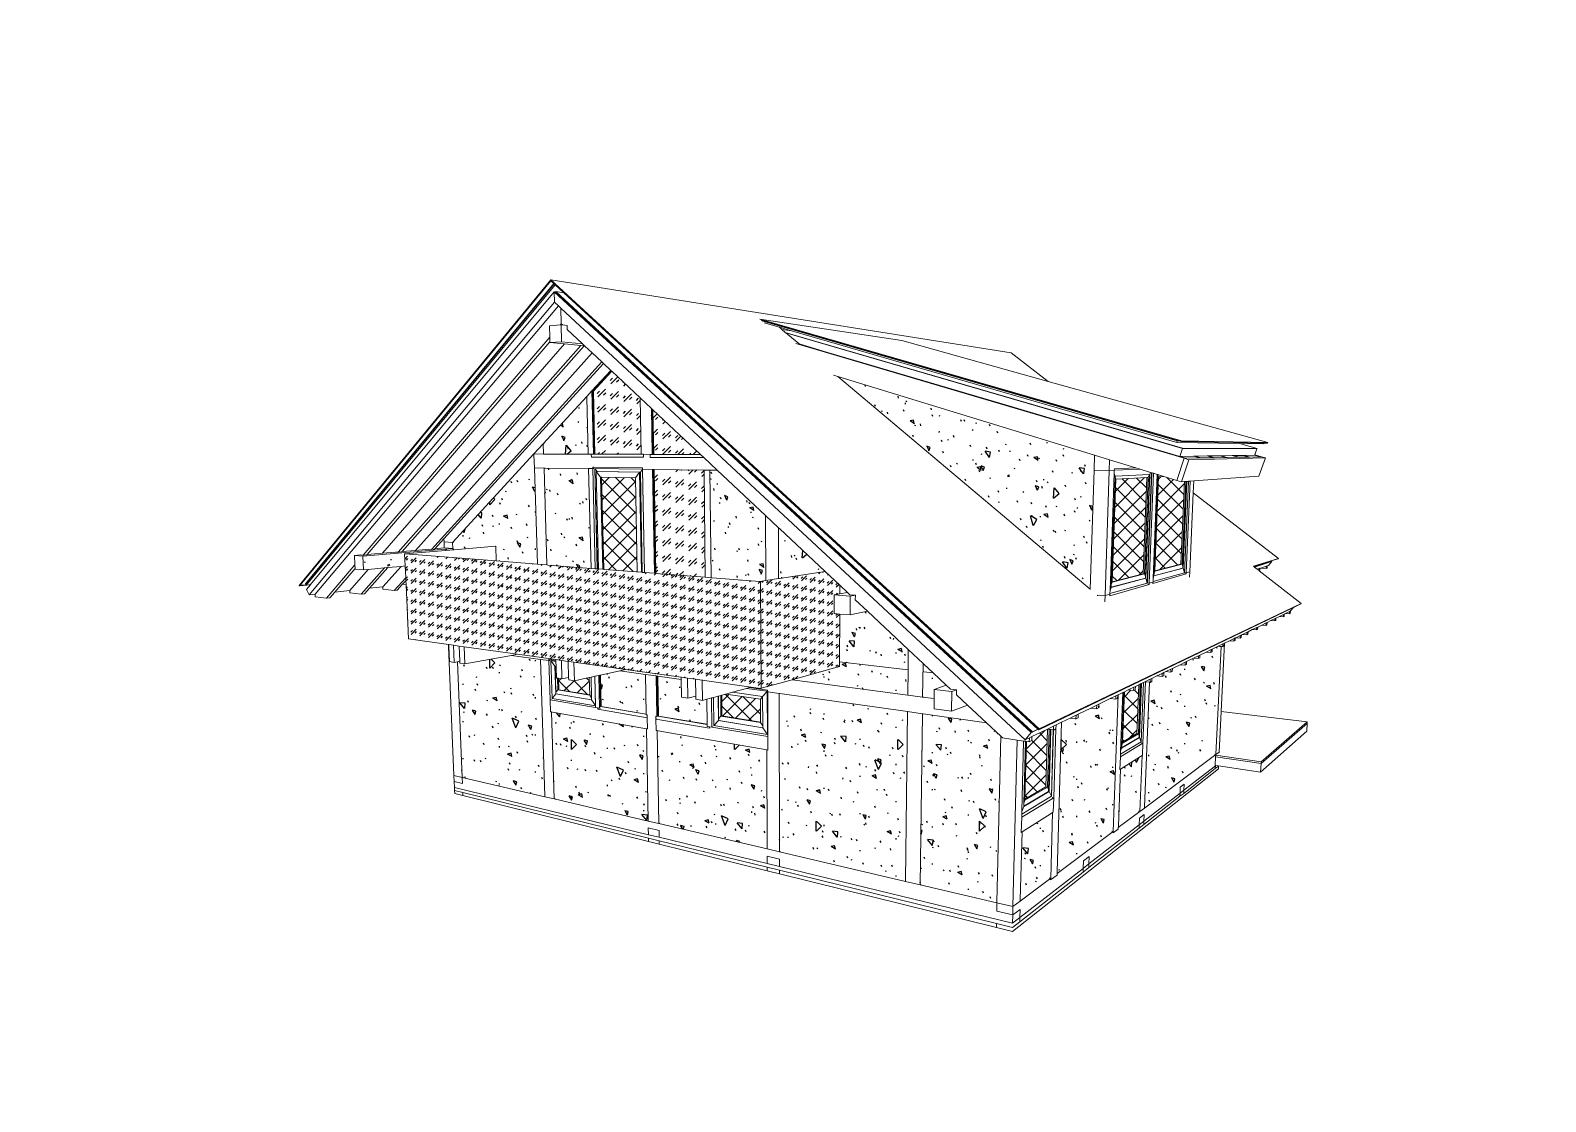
# Model space of a CAD drawing. Header units: millimetres. Extents: x 0 to 6720, y 0 to 297.
# Drawn here: x 1260 to 1680, y 0 to 297 of the extents above; entities that cross this region are included whole.
import ezdxf

# ---------------------------------------------------------------- set-up
doc = ezdxf.new("R2010")
doc.units = ezdxf.units.MM
doc.linetypes.add('K5LT32768', pattern=[0])
doc.layers.add('Системный слой', color=7, linetype='Continuous')

# ---------------------------------------------------------------- blocks, each defined once
blk = doc.blocks.new('U3')
at = {"layer": 'Системный слой', "color": 7, "linetype": 'K5LT32768', "lineweight": 18}
for p, q in [((1404.29, 227.83), (1334.53, 143.13)), ((1334.75, 143.15), (1404.29, 227.54)), ((1404.29, 227.83), (1404.29, 227.54)), ((1539.64, 103.32), (1404.29, 227.83)), ((1404.29, 227.83), (1531.81, 207.6)), ((1404.29, 227.54), (1405.11, 226.79)), ((1405.11, 226.79), (1336.26, 143.59)), ((1336.29, 143.51), (1405.18, 226.72)), ((1336.43, 143.21), (1405.47, 226.46)), ((1405.23, 224.5), (1337.65, 143.33)), ((1405.11, 226.79), (1405.18, 226.72)), ((1405.18, 226.72), (1405.47, 226.46)), ((1405.23, 224.5), (1405.31, 221.6)), ((1537.36, 102.32), (1405.23, 224.5)), ((1405.23, 224.5), (1405.54, 224.45)), ((1405.47, 226.46), (1407.87, 224.25)), ((1405.65, 224.58), (1405.54, 224.45)), ((1405.54, 224.45), (1405.65, 224.44)), ((1405.65, 224.58), (1405.65, 224.44)), ((1537.73, 102.56), (1405.65, 224.58)), ((1405.65, 224.58), (1407.87, 224.25)), ((1405.65, 224.44), (1537.65, 102.46)), ((1407.87, 224.25), (1539.27, 103.3)), ((1337.27, 140.47), (1405.31, 221.6)), ((1406.36, 220.62), (1338.93, 140.65)), ((1405.31, 221.6), (1406.36, 220.62)), ((1406.36, 220.62), (1407.03, 219.99)), ((1407.03, 219.99), (1407.15, 215.61)), ((1407.03, 219.99), (1535.73, 100.28)), ((1403.89, 215.09), (1406.92, 215.34)), ((1403.98, 211.91), (1403.89, 215.09)), ((1407.15, 215.61), (1406.92, 215.34)), ((1406.92, 215.34), (1407.11, 215.36)), ((1407.11, 215.36), (1407.24, 210.68)), ((1407.47, 215.31), (1407.11, 215.36)), ((1407.47, 215.31), (1407.15, 215.61)), ((1408.78, 215.16), (1407.47, 215.31)), ((1408.81, 214.05), (1408.78, 215.16)), ((1462.19, 216.94), (1579.1, 183.23)), ((1501.58, 210.97), (1462.19, 216.94)), ((1462.54, 216.63), (1577.93, 183.32)), ((1577.89, 183.21), (1462.72, 216.48)), ((1467.6, 214.67), (1463.44, 215.87)), ((1471.01, 213.68), (1467.6, 214.67)), ((1467.6, 214.67), (1468.32, 214.07)), ((1403.98, 211.91), (1352.28, 151.5)), ((1353.4, 151.73), (1404.02, 210.68)), ((1408.02, 210.05), (1357.57, 152.07)), ((1404.02, 210.68), (1403.98, 211.91)), ((1404.03, 210.45), (1404.02, 210.68)), ((1407.24, 210.68), (1404.03, 210.45)), ((1408.02, 210.05), (1404.03, 210.45)), ((1407.24, 210.68), (1413.04, 210.09)), ((1412.54, 209.6), (1408.02, 210.05)), ((1413.04, 210.09), (1408.81, 214.05)), ((1413.69, 209.48), (1413.04, 210.09)), ((1471.01, 213.68), (1468.32, 214.07)), ((1468.32, 214.07), (1469.26, 213.27)), ((1469.26, 213.27), (1469.44, 213.12)), ((1469.26, 213.27), (1579.34, 181.18)), ((1469.44, 213.12), (1473.07, 210.07)), ((1579.31, 181.07), (1469.44, 213.12)), ((1577.74, 182.76), (1471.01, 213.68)), ((1472.21, 210.18), (1579.77, 178.36)), ((1473.13, 210.01), (1472.85, 210.1)), ((1473.07, 210.07), (1473.13, 210.01)), ((1473.07, 210.07), (1480.7, 207.81)), ((1480.7, 207.78), (1473.13, 210.01)), ((1542.11, 199.68), (1501.58, 210.97)), ((1412.54, 209.6), (1361.98, 152.31)), ((1363.04, 152.53), (1413.48, 209.5)), ((1366.75, 152.84), (1415.74, 207.55)), ((1413.48, 209.5), (1412.54, 209.6)), ((1413.69, 209.48), (1413.48, 209.5)), ((1415.74, 207.55), (1413.69, 209.48)), ((1418.37, 205.09), (1415.74, 207.55)), ((1480.7, 207.78), (1480.7, 207.81)), ((1480.7, 207.81), (1482.93, 207.15)), ((1482.93, 207.12), (1480.7, 207.78)), ((1482.93, 207.12), (1482.93, 207.15)), ((1482.93, 207.15), (1531.89, 192.68)), ((1531.89, 192.64), (1482.93, 207.12)), ((1531.81, 207.6), (1542.11, 199.68)), ((1418.37, 205.09), (1371.15, 153.08)), ((1374.65, 156.02), (1418.88, 204.61)), ((1420.88, 202.73), (1415.64, 197.03)), ((1415.92, 197.01), (1421.05, 202.57)), ((1416.01, 197), (1421.1, 202.53)), ((1416.07, 197), (1421.13, 202.5)), ((1418.88, 204.61), (1418.37, 205.09)), ((1420.88, 202.73), (1418.88, 204.61)), ((1421.05, 202.57), (1420.88, 202.73)), ((1421.1, 202.53), (1421.05, 202.57)), ((1421.13, 202.5), (1421.1, 202.53)), ((1429, 195.11), (1421.13, 202.5)), ((1483.79, 201.04), (1482.62, 201.4)), ((1483.79, 201.04), (1531.16, 161.15)), ((1531.74, 186.34), (1483.79, 201.04)), ((1602.97, 182.74), (1542.11, 199.68)), ((1414.23, 195.49), (1402.18, 182.39)), ((1414.23, 195.49), (1415.64, 197.03)), ((1414.23, 195.49), (1414.24, 195.18)), ((1414.24, 195.18), (1414.63, 179.51)), ((1415.64, 197.03), (1416.07, 179.5)), ((1415.64, 197.03), (1415.92, 197.01)), ((1415.92, 197.01), (1416.01, 197)), ((1416.35, 179.5), (1415.92, 197.01)), ((1416.44, 179.5), (1416.01, 197)), ((1416.07, 197), (1416.01, 197)), ((1416.49, 179.5), (1416.07, 197)), ((1429.3, 179.47), (1429, 195.11)), ((1432.16, 192.15), (1429, 195.11)), ((1432.16, 192.15), (1432.38, 179.45)), ((1432.44, 191.88), (1432.16, 192.15)), ((1432.66, 179.45), (1432.44, 191.88)), ((1432.53, 191.8), (1432.44, 191.88)), ((1432.53, 191.8), (1432.75, 179.45)), ((1432.58, 191.75), (1432.53, 191.8)), ((1432.8, 179.46), (1432.58, 191.75)), ((1445.72, 179.42), (1432.58, 191.75)), ((1531.89, 192.64), (1531.89, 192.68)), ((1531.89, 192.68), (1534.58, 191.89)), ((1534.58, 191.85), (1531.89, 192.64)), ((1534.58, 191.85), (1534.58, 191.89)), ((1534.58, 191.89), (1555.78, 185.62)), ((1555.77, 185.58), (1534.58, 191.85)), ((1534.42, 185.51), (1531.74, 186.34)), ((1554.99, 179.21), (1534.42, 185.51)), ((1555.77, 185.58), (1555.78, 185.62)), ((1559.11, 184.6), (1555.77, 185.58)), ((1555.78, 185.62), (1559.11, 184.64)), ((1399.58, 179.57), (1402.18, 182.39)), ((1402.26, 179.54), (1402.18, 182.39)), ((1402.46, 182.39), (1402.18, 182.39)), ((1559.11, 184.6), (1559.11, 184.64)), ((1563.37, 183.38), (1559.11, 184.64)), ((1563.37, 183.34), (1559.11, 184.6)), ((1578.59, 178.88), (1563.37, 183.38)), ((1580.18, 178.37), (1563.37, 183.34)), ((1577.89, 183.21), (1577.74, 182.76)), ((1595.15, 182.47), (1577.74, 182.76)), ((1577.93, 183.32), (1577.89, 183.21)), ((1578.35, 183.2), (1577.89, 183.21)), ((1578.35, 183.2), (1577.93, 183.32)), ((1579.02, 183), (1578.35, 183.2)), ((1579.31, 181.07), (1578.59, 178.88)), ((1579.1, 183.23), (1579.02, 183)), ((1601.91, 182.57), (1579.02, 183)), ((1579.1, 183.23), (1602.97, 182.74)), ((1579.34, 181.18), (1579.31, 181.07)), ((1599.96, 181.01), (1579.31, 181.07)), ((1579.34, 181.18), (1599.99, 181.1)), ((1599.99, 181.1), (1595.15, 182.47)), ((1601.84, 182.36), (1595.15, 182.47)), ((1599.36, 179.3), (1599.96, 181.01)), ((1599.96, 181.01), (1599.99, 181.1)), ((1601.84, 182.36), (1601.91, 182.57)), ((1602.91, 182.55), (1601.91, 182.57)), ((1602.91, 182.55), (1602.97, 182.74)), ((1399.58, 179.57), (1377.01, 155.04)), ((1399.58, 179.57), (1399.58, 179.55)), ((1399.58, 179.55), (1402.26, 179.54)), ((1399.58, 179.55), (1399.59, 179.27)), ((1399.59, 179.27), (1399.7, 175.69)), ((1402.26, 179.54), (1402.55, 179.54)), ((1414.63, 179.5), (1402.26, 179.54)), ((1414.63, 179.51), (1414.63, 179.5)), ((1414.63, 179.5), (1415.49, 179.5)), ((1415.51, 178.7), (1415.49, 179.5)), ((1415.49, 179.5), (1415.78, 179.5)), ((1415.8, 178.7), (1415.51, 178.7)), ((1415.51, 178.7), (1429.93, 178.63)), ((1415.78, 179.5), (1416.07, 179.5)), ((1416.07, 179.5), (1416.35, 179.5)), ((1416.35, 179.5), (1429.3, 179.46)), ((1416.44, 179.5), (1416.35, 179.5)), ((1416.49, 179.5), (1416.44, 179.5)), ((1416.49, 179.5), (1429.3, 179.47)), ((1429.3, 179.46), (1429.3, 179.47)), ((1429.3, 179.46), (1429.3, 179.46)), ((1429.3, 179.46), (1429.91, 179.46)), ((1431.76, 179.45), (1429.91, 179.46)), ((1429.91, 179.46), (1429.93, 178.63)), ((1429.93, 178.63), (1429.93, 178.63)), ((1431.76, 179.45), (1431.78, 178.62)), ((1431.76, 179.45), (1432.04, 179.45)), ((1432.06, 178.62), (1431.78, 178.62)), ((1431.78, 178.62), (1446.65, 178.55)), ((1432.04, 179.45), (1432.38, 179.45)), ((1432.38, 179.45), (1432.66, 179.45)), ((1432.66, 179.45), (1445.72, 179.42)), ((1432.66, 179.45), (1432.75, 179.45)), ((1432.75, 179.45), (1432.8, 179.46)), ((1432.8, 179.46), (1445.72, 179.42)), ((1446.64, 178.55), (1445.72, 179.42)), ((1445.72, 179.42), (1445.72, 179.42)), ((1446.65, 178.55), (1446.64, 178.55)), ((1450.36, 175.07), (1446.65, 178.55)), ((1554.85, 175.02), (1554.99, 179.21)), ((1559.15, 177.93), (1554.99, 179.21)), ((1559.15, 177.93), (1559.05, 174.98)), ((1566.45, 175.69), (1559.15, 177.93)), ((1579.77, 178.36), (1577.75, 172.23)), ((1582.42, 178.94), (1578.59, 178.88)), ((1581.07, 177.97), (1579.04, 171.83)), ((1580.18, 178.37), (1579.77, 178.36)), ((1579.77, 178.36), (1581.07, 177.97)), ((1584.1, 178.44), (1580.18, 178.37)), ((1581.07, 177.97), (1602.3, 178.46)), ((1584.1, 178.44), (1582.42, 178.94)), ((1582.81, 178.94), (1582.42, 178.94)), ((1586.2, 179), (1582.81, 178.94)), ((1582.81, 178.94), (1584.49, 178.45)), ((1584.49, 178.45), (1584.1, 178.44)), ((1587.84, 178.52), (1584.49, 178.45)), ((1587.84, 178.52), (1586.2, 179)), ((1586.56, 179), (1586.2, 179)), ((1589.74, 179.05), (1586.56, 179)), ((1586.56, 179), (1588.2, 178.52)), ((1588.2, 178.52), (1587.84, 178.52)), ((1591.34, 178.58), (1588.2, 178.52)), ((1591.34, 178.58), (1589.74, 179.05)), ((1590.09, 179.05), (1589.74, 179.05)), ((1593.08, 179.1), (1590.09, 179.05)), ((1590.09, 179.05), (1591.68, 178.59)), ((1591.68, 178.59), (1591.34, 178.58)), ((1594.64, 178.65), (1591.68, 178.59)), ((1594.64, 178.65), (1593.08, 179.1)), ((1593.4, 179.1), (1593.08, 179.1)), ((1596.22, 179.14), (1593.4, 179.1)), ((1593.4, 179.1), (1594.96, 178.65)), ((1594.96, 178.65), (1594.64, 178.65)), ((1597.74, 178.71), (1594.96, 178.65)), ((1596.52, 179.15), (1596.22, 179.14)), ((1597.74, 178.71), (1596.22, 179.14)), ((1599.33, 179.19), (1596.52, 179.15)), ((1596.52, 179.15), (1598.04, 178.71)), ((1598.04, 178.71), (1597.74, 178.71)), ((1600.91, 178.77), (1598.04, 178.71)), ((1599.33, 179.19), (1599.34, 179.22)), ((1599.34, 179.22), (1599.36, 179.3)), ((1599.34, 179.22), (1600.91, 178.77)), ((1601.19, 178.77), (1599.36, 179.3)), ((1602.3, 178.46), (1600.53, 173.39)), ((1601.19, 178.77), (1600.91, 178.77)), ((1601.19, 178.77), (1602.3, 178.46)), ((1402.38, 175.66), (1399.7, 175.69)), ((1399.7, 175.69), (1400.54, 149)), ((1403.19, 148.79), (1402.38, 175.66)), ((1402.38, 175.66), (1402.67, 175.65)), ((1402.67, 175.65), (1414.73, 175.51)), ((1414.73, 175.51), (1415.43, 147.84)), ((1415.88, 175.49), (1414.73, 175.51)), ((1415.87, 175.89), (1415.88, 175.49)), ((1416.15, 175.89), (1415.87, 175.89)), ((1416.16, 175.5), (1415.88, 175.49)), ((1415.88, 175.49), (1416.56, 147.76)), ((1429.67, 175.73), (1416.15, 175.89)), ((1416.45, 175.49), (1417.13, 147.71)), ((1416.48, 175.49), (1416.45, 175.49)), ((1417.16, 147.71), (1416.48, 175.49)), ((1416.48, 175.49), (1417.07, 174.69)), ((1429.65, 175.33), (1416.48, 175.49)), ((1416.48, 175.49), (1416.48, 175.49)), ((1416.86, 174.68), (1417.07, 174.69)), ((1418.03, 173.1), (1416.86, 174.68)), ((1428.88, 174.51), (1416.86, 174.68)), ((1416.86, 174.68), (1417.52, 147.68)), ((1417.07, 174.69), (1429.09, 174.51)), ((1418.03, 173.1), (1418.64, 147.59)), ((1418.31, 173.09), (1418.03, 173.1)), ((1418.92, 147.57), (1418.31, 173.09)), ((1427.72, 172.93), (1418.31, 173.09)), ((1427.72, 172.93), (1428.88, 174.51)), ((1428.24, 146.85), (1427.72, 172.93)), ((1428.88, 174.51), (1429.09, 174.51)), ((1429.42, 146.76), (1428.88, 174.51)), ((1429.66, 175.29), (1429.09, 174.51)), ((1429.62, 146.74), (1429.09, 174.51)), ((1429.66, 175.29), (1429.65, 175.33)), ((1430.2, 146.7), (1429.66, 175.29)), ((1429.68, 175.32), (1429.67, 175.73)), ((1429.68, 175.32), (1430.23, 146.69)), ((1432.46, 175.29), (1429.68, 175.32)), ((1432.46, 175.29), (1432.97, 146.48)), ((1432.46, 175.29), (1432.74, 175.28)), ((1433.25, 146.46), (1432.74, 175.28)), ((1432.74, 175.28), (1432.82, 175.28)), ((1432.82, 175.28), (1433.33, 146.45)), ((1432.82, 175.28), (1432.87, 175.28)), ((1433.39, 146.45), (1432.87, 175.28)), ((1432.87, 175.28), (1446.72, 175.11)), ((1446.72, 175.11), (1448.38, 175.09)), ((1446.72, 175.11), (1447.08, 145.38)), ((1448.72, 145.26), (1448.38, 175.09)), ((1448.38, 175.09), (1448.65, 175.09)), ((1448.65, 175.09), (1450.36, 175.07)), ((1463.77, 162.48), (1450.36, 175.07)), ((1554.85, 175.02), (1553.78, 142.11)), ((1559.05, 174.98), (1554.85, 175.02)), ((1557.86, 140.3), (1559.05, 174.98)), ((1560.43, 175.03), (1559.05, 174.98)), ((1559.27, 141.71), (1560.4, 174.17)), ((1560.65, 173.09), (1559.61, 143.38)), ((1559.83, 144.12), (1560.82, 172.53)), ((1560.4, 174.17), (1560.43, 175.03)), ((1560.66, 173.38), (1560.4, 174.17)), ((1560.43, 175.05), (1560.45, 175.47)), ((1567.59, 175.34), (1560.43, 175.05)), ((1560.43, 175.03), (1560.43, 175.05)), ((1566.45, 175.69), (1560.45, 175.47)), ((1560.66, 173.38), (1560.65, 173.09)), ((1560.65, 173.09), (1560.82, 172.53)), ((1570.16, 173.88), (1560.66, 173.38)), ((1560.82, 172.53), (1569.47, 173.04)), ((1567.59, 175.34), (1566.45, 175.69)), ((1570.46, 174.46), (1567.59, 175.34)), ((1568.43, 146.35), (1569.47, 173.04)), ((1569.86, 173.06), (1568.82, 146.32)), ((1569.06, 145.6), (1570.16, 173.88)), ((1569.14, 145.15), (1570.26, 173.88)), ((1569.47, 173.04), (1569.86, 173.06)), ((1569.58, 143.76), (1570.78, 174.36)), ((1569.62, 143.75), (1570.82, 174.35)), ((1570.16, 173.88), (1569.86, 173.06)), ((1570.14, 143.77), (1571.34, 174.19)), ((1570.26, 173.88), (1570.16, 173.88)), ((1570.16, 173.88), (1570.16, 173.88)), ((1570.26, 173.88), (1570.46, 174.46)), ((1570.78, 174.36), (1570.46, 174.46)), ((1570.82, 174.35), (1570.78, 174.36)), ((1570.95, 174.31), (1570.82, 174.35)), ((1571.34, 174.19), (1570.95, 174.31)), ((1571.21, 145.12), (1572.35, 173.88)), ((1572.35, 173.88), (1571.34, 174.19)), ((1572.54, 173.7), (1571.45, 146.54)), ((1571.63, 147.17), (1572.67, 173.22)), ((1572.54, 173.82), (1572.35, 173.88)), ((1572.54, 173.82), (1572.54, 173.7)), ((1574.2, 173.31), (1572.54, 173.82)), ((1572.54, 173.7), (1572.67, 173.22)), ((1572.67, 173.22), (1574.2, 173.31)), ((1577.75, 172.23), (1574.2, 173.31)), ((1579.04, 171.83), (1577.75, 172.23)), ((1600.53, 173.39), (1582.47, 172.08)), ((1578.87, 149.04), (1579.85, 171.89)), ((1579.85, 171.89), (1579.04, 171.83)), ((1580.22, 171.92), (1579.23, 149.03)), ((1579.42, 148.36), (1580.44, 171.93)), ((1579.5, 147.93), (1580.54, 171.94)), ((1580.22, 171.92), (1579.85, 171.89)), ((1579.87, 146.64), (1580.97, 171.97)), ((1579.9, 146.64), (1581, 171.97)), ((1580.44, 171.93), (1580.22, 171.92)), ((1581.48, 172.01), (1580.38, 146.65)), ((1580.54, 171.94), (1580.44, 171.93)), ((1580.97, 171.97), (1580.54, 171.94)), ((1581, 171.97), (1580.97, 171.97)), ((1581.11, 171.98), (1581, 171.97)), ((1581.48, 172.01), (1581.11, 171.98)), ((1582.32, 168.76), (1581.36, 146.92)), ((1582.47, 172.08), (1581.48, 172.01)), ((1582.47, 172.08), (1582.32, 168.76)), ((1582.32, 168.76), (1605.94, 150.6)), ((1463.77, 162.48), (1463.86, 144.46)), ((1467.36, 159.12), (1463.77, 162.48)), ((1531.16, 161.15), (1533.78, 158.94)), ((1372.16, 153.29), (1374.65, 156.02)), ((1374.65, 156.02), (1374.68, 155.19)), ((1467.41, 145), (1467.36, 159.12)), ((1467.62, 158.87), (1467.36, 159.12)), ((1480.3, 146.97), (1467.62, 158.87)), ((1533.78, 158.94), (1553.78, 142.11)), ((1351.48, 151.57), (1349.81, 151.43)), ((1349.81, 151.43), (1352.16, 151.23)), ((1349.95, 148.78), (1349.81, 151.43)), ((1352.28, 151.5), (1351.48, 151.57)), ((1352.16, 151.23), (1377.08, 153.34)), ((1352.16, 151.23), (1352.35, 147.41)), ((1352.28, 151.5), (1353.28, 151.58)), ((1353.28, 151.58), (1353.4, 151.73)), ((1357.57, 152.07), (1353.4, 151.73)), ((1361.18, 152.37), (1357.57, 152.07)), ((1361.18, 152.37), (1361.98, 152.31)), ((1361.98, 152.31), (1362.92, 152.39)), ((1362.92, 152.39), (1363.04, 152.53)), ((1366.75, 152.84), (1363.04, 152.53)), ((1363.74, 151.83), (1363.91, 151.85)), ((1363.9, 148.51), (1363.74, 151.83)), ((1363.91, 151.85), (1377.39, 153)), ((1389.16, 149.89), (1363.91, 151.85)), ((1370.35, 153.14), (1366.75, 152.84)), ((1370.35, 153.14), (1371.15, 153.08)), ((1371.15, 153.08), (1372.04, 153.15)), ((1372.04, 153.15), (1372.16, 153.29)), ((1374.75, 153.5), (1372.16, 153.29)), ((1374.68, 155.19), (1377.01, 155.04)), ((1374.75, 153.5), (1374.68, 155.19)), ((1374.75, 153.5), (1377.08, 153.34)), ((1377.01, 155.04), (1377.3, 155.06)), ((1377.01, 155.04), (1377.08, 153.34)), ((1377.09, 153.16), (1377.08, 153.34)), ((1377.38, 153.19), (1377.09, 153.16)), ((1377.39, 153), (1388.89, 153.98)), ((1388.89, 153.98), (1389.01, 153.98)), ((1389.01, 153.98), (1389.16, 149.89)), ((1349.95, 148.78), (1342.07, 139.57)), ((1344.41, 141.26), (1350, 147.77)), ((1353.62, 147.53), (1348.56, 141.72)), ((1350, 147.77), (1349.95, 148.78)), ((1350.01, 147.63), (1350, 147.77)), ((1352.35, 147.41), (1350.01, 147.63)), ((1358.14, 147.96), (1351.7, 140.67)), ((1352.35, 147.41), (1353.62, 147.53)), ((1353.62, 147.53), (1358.14, 147.96)), ((1354, 142.32), (1359.08, 148.05)), ((1362.78, 148.4), (1357.7, 142.73)), ((1358.14, 147.96), (1359.08, 148.05)), ((1359.08, 148.05), (1362.78, 148.4)), ((1362.78, 148.4), (1363.9, 148.51)), ((1364.05, 145.26), (1363.9, 148.51)), ((1400.54, 149), (1389.16, 149.89)), ((1403.19, 148.79), (1400.54, 149)), ((1403.48, 148.77), (1403.19, 148.79)), ((1415.43, 147.84), (1403.48, 148.77)), ((1416.56, 147.76), (1415.43, 147.84)), ((1416.84, 147.73), (1416.56, 147.76)), ((1417.13, 147.71), (1416.84, 147.73)), ((1417.16, 147.71), (1417.13, 147.71)), ((1417.52, 147.68), (1417.16, 147.71)), ((1418.64, 147.59), (1417.52, 147.68)), ((1418.92, 147.57), (1418.64, 147.59)), ((1428.24, 146.85), (1418.92, 147.57)), ((1571.42, 145.79), (1579.4, 147.94)), ((1571.42, 145.76), (1579.5, 147.93)), ((1571.45, 146.54), (1571.63, 147.05)), ((1571.63, 147.17), (1578.87, 149.04)), ((1579.23, 149.03), (1571.63, 147.05)), ((1571.63, 147.05), (1571.63, 147.17)), ((1579.23, 149.03), (1578.87, 149.04)), ((1579.42, 148.36), (1579.23, 149.03)), ((1579.4, 147.94), (1579.42, 148.36)), ((1579.4, 147.94), (1579.5, 147.93)), ((1579.5, 147.93), (1579.87, 146.64)), ((1605.94, 150.6), (1599.02, 148.42)), ((1599.02, 148.42), (1599.1, 148.35)), ((1599.1, 148.35), (1603.94, 149.89)), ((1599.1, 148.35), (1599.23, 148.25)), ((1604.07, 149.79), (1599.23, 148.25)), ((1599.23, 148.25), (1599.27, 148.22)), ((1604.02, 149.73), (1599.27, 148.22)), ((1599.27, 148.22), (1600.05, 147.61)), ((1600.05, 147.61), (1600.58, 147.79)), ((1600.05, 147.61), (1600.55, 147.22)), ((1600.58, 147.79), (1600.55, 147.22)), ((1600.55, 147.22), (1600.58, 147.2)), ((1600.58, 147.79), (1600.81, 147.86)), ((1600.58, 147.2), (1600.77, 147.27)), ((1600.58, 147.2), (1612.27, 138.09)), ((1600.77, 147.27), (1600.81, 147.86)), ((1600.81, 147.86), (1601.04, 147.94)), ((1601.04, 147.94), (1602.57, 148.44)), ((1601.04, 147.94), (1602.54, 147.85)), ((1602.57, 148.44), (1602.54, 147.85)), ((1602.54, 147.85), (1602.76, 147.93)), ((1602.57, 148.44), (1602.79, 148.51)), ((1602.76, 147.93), (1602.79, 148.51)), ((1602.79, 148.51), (1603.15, 148.63)), ((1604.11, 149.76), (1603.15, 148.63)), ((1603.94, 149.89), (1605.84, 150.49)), ((1603.94, 149.89), (1604.07, 149.79)), ((1603.94, 149.89), (1604.11, 149.76)), ((1603.94, 149.89), (1603.94, 149.89)), ((1604.07, 149.79), (1604.02, 149.73)), ((1604.11, 149.76), (1604.02, 149.73)), ((1605.94, 150.6), (1605.84, 150.49)), ((1334.53, 143.13), (1334.6, 142.98)), ((1337.62, 143.29), (1334.6, 142.98)), ((1334.6, 142.98), (1334.75, 143.15)), ((1334.75, 143.15), (1336.38, 143.32)), ((1336.26, 143.59), (1336.29, 143.51)), ((1336.29, 143.51), (1336.38, 143.32)), ((1336.38, 143.32), (1336.43, 143.21)), ((1337.65, 143.33), (1336.43, 143.21)), ((1337.62, 143.29), (1336.55, 142.01)), ((1337.65, 143.33), (1337.62, 143.29)), ((1364.05, 145.26), (1360.83, 141.72)), ((1361.72, 141.82), (1363.09, 143.33)), ((1363.09, 143.33), (1364.09, 144.42)), ((1364.13, 143.44), (1363.09, 143.33)), ((1364.09, 144.42), (1364.05, 145.26)), ((1364.13, 143.44), (1364.09, 144.42)), ((1364.84, 128.29), (1364.13, 143.44)), ((1429.42, 146.76), (1428.24, 146.85)), ((1429.62, 146.74), (1429.42, 146.76)), ((1430.2, 146.7), (1429.62, 146.74)), ((1430.23, 146.69), (1430.2, 146.7)), ((1432.97, 146.48), (1430.23, 146.69)), ((1433.25, 146.46), (1432.97, 146.48)), ((1433.33, 146.45), (1433.25, 146.46)), ((1433.39, 146.45), (1433.33, 146.45)), ((1447.08, 145.38), (1433.39, 146.45)), ((1448.72, 145.26), (1447.08, 145.38)), ((1448.99, 145.24), (1448.72, 145.26)), ((1462.22, 144.21), (1448.99, 145.24)), ((1462.22, 144.21), (1463.86, 144.46)), ((1462.42, 144.19), (1462.22, 144.21)), ((1462.42, 144.19), (1462.59, 114.59)), ((1463.86, 144.46), (1467.41, 145)), ((1467.41, 145), (1467.66, 145.04)), ((1467.66, 145.04), (1480.3, 146.97)), ((1484.36, 143.17), (1480.3, 146.97)), ((1484.36, 143.17), (1484.35, 140.8)), ((1486.46, 141.19), (1484.36, 143.17)), ((1559.22, 140.27), (1570.13, 143.37)), ((1559.24, 140.85), (1569.58, 143.76)), ((1559.24, 140.84), (1569.62, 143.75)), ((1559.58, 142.61), (1569.04, 145.15)), ((1559.58, 142.57), (1569.14, 145.15)), ((1559.61, 143.38), (1559.58, 142.61)), ((1559.61, 143.38), (1559.82, 143.99)), ((1568.82, 146.32), (1559.82, 143.99)), ((1559.82, 143.99), (1559.83, 144.12)), ((1559.83, 144.12), (1568.43, 146.35)), ((1568.82, 146.32), (1568.43, 146.35)), ((1569.06, 145.6), (1568.82, 146.32)), ((1569.04, 145.15), (1569.06, 145.6)), ((1569.04, 145.15), (1569.14, 145.15)), ((1569.14, 145.15), (1569.58, 143.76)), ((1569.62, 143.75), (1569.58, 143.76)), ((1570.13, 143.37), (1569.74, 143.4)), ((1569.75, 143.79), (1570.14, 143.77)), ((1570.14, 143.77), (1570.13, 143.37)), ((1570.14, 143.77), (1571.17, 144.05)), ((1571.15, 143.67), (1580.36, 146.29)), ((1571.16, 143.8), (1571.15, 143.67)), ((1571.17, 144.05), (1571.16, 143.8)), ((1571.17, 144.2), (1579.87, 146.64)), ((1571.17, 144.19), (1579.9, 146.64)), ((1571.17, 144.2), (1571.21, 145.12)), ((1571.17, 144.19), (1571.17, 144.2)), ((1571.17, 144.05), (1571.17, 144.19)), ((1571.42, 145.76), (1571.21, 145.12)), ((1571.45, 146.54), (1571.42, 145.79)), ((1571.42, 145.79), (1571.42, 145.76)), ((1579.9, 146.64), (1579.87, 146.64)), ((1580.36, 146.29), (1580, 146.31)), ((1580.38, 146.65), (1580.01, 146.67)), ((1580.36, 146.29), (1580.38, 146.65)), ((1581.36, 146.92), (1580.38, 146.65)), ((1581.36, 146.92), (1581.29, 145.45)), ((1336.55, 142.01), (1337.27, 140.47)), ((1338.93, 140.65), (1337.27, 140.47)), ((1338.97, 139.93), (1338.93, 140.65)), ((1338.97, 139.93), (1342.07, 139.57)), ((1342.07, 139.57), (1343.06, 139.68)), ((1343.06, 139.68), (1344.41, 141.26)), ((1348.56, 141.72), (1344.41, 141.26)), ((1348.6, 141.02), (1348.56, 141.72)), ((1348.6, 141.02), (1351.7, 140.67)), ((1351.7, 140.67), (1352.64, 140.78)), ((1352.64, 140.78), (1354, 142.32)), ((1357.7, 142.73), (1354, 142.32)), ((1357.74, 142.04), (1357.7, 142.73)), ((1357.74, 142.04), (1360.83, 141.72)), ((1360.83, 141.72), (1361.72, 141.82)), ((1482.83, 140.52), (1482.82, 135.33)), ((1484.35, 140.8), (1482.83, 140.52)), ((1482.83, 140.52), (1487.26, 140.16)), ((1486.46, 141.19), (1484.35, 140.8)), ((1487.14, 140.55), (1486.46, 141.19)), ((1487.14, 140.55), (1488.67, 140.43)), ((1487.24, 134.93), (1487.26, 140.16)), ((1487.26, 140.16), (1488.67, 140.43)), ((1488.66, 139.13), (1488.67, 140.43)), ((1492.04, 135.95), (1488.66, 139.13)), ((1553.78, 142.11), (1553.77, 141.94)), ((1555.78, 140.25), (1555.79, 140.45)), ((1555.79, 140.45), (1557.86, 140.3)), ((1557.86, 140.3), (1557.8, 138.55)), ((1557.86, 140.3), (1559.23, 140.69)), ((1559.22, 140.42), (1559.23, 140.69)), ((1559.22, 140.27), (1559.22, 140.42)), ((1559.23, 140.69), (1559.24, 140.84)), ((1559.24, 140.85), (1559.27, 141.71)), ((1559.24, 140.84), (1559.24, 140.85)), ((1559.58, 142.57), (1559.27, 141.71)), ((1559.58, 142.61), (1559.58, 142.57)), ((1482.82, 135.33), (1484.33, 135.19)), ((1484.33, 135.19), (1484.28, 121.98)), ((1484.33, 135.19), (1487.24, 134.93)), ((1492.04, 135.95), (1487.24, 134.93)), ((1503.34, 125.35), (1492.04, 135.95)), ((1539.48, 103.11), (1610.07, 136.96)), ((1612.27, 138.09), (1539.64, 103.32)), ((1605.22, 134.04), (1606.18, 134.5)), ((1606.18, 134.5), (1607.33, 135.06)), ((1607.29, 134.42), (1606.18, 134.5)), ((1607.29, 134.42), (1607.33, 135.06)), ((1607.52, 134.53), (1607.29, 134.42)), ((1607.33, 135.06), (1607.56, 135.18)), ((1607.56, 135.18), (1607.52, 134.53)), ((1607.56, 135.18), (1607.88, 135.33)), ((1607.88, 135.33), (1609.02, 135.88)), ((1608.98, 135.25), (1607.88, 135.33)), ((1608.98, 135.25), (1609.02, 135.88)), ((1609.2, 135.36), (1608.98, 135.25)), ((1609.02, 135.88), (1609.2, 135.97)), ((1609.22, 136), (1609.2, 135.97)), ((1609.24, 135.99), (1609.2, 135.36)), ((1609.2, 135.97), (1609.24, 135.99)), ((1610.07, 136.96), (1609.22, 136)), ((1609.24, 135.99), (1609.22, 136)), ((1610.07, 136.96), (1612.16, 137.97)), ((1612.27, 138.09), (1612.16, 137.97)), ((1597.22, 130.15), (1597.5, 130.29)), ((1597.5, 130.29), (1597.46, 129.58)), ((1597.5, 130.29), (1598.69, 130.87)), ((1598.69, 130.87), (1599.91, 131.46)), ((1599.88, 130.77), (1598.69, 130.87)), ((1599.88, 130.77), (1599.91, 131.46)), ((1600.14, 130.9), (1599.88, 130.77)), ((1599.91, 131.46), (1600.18, 131.59)), ((1600.18, 131.59), (1600.14, 130.9)), ((1600.18, 131.59), (1601.31, 132.14)), ((1601.31, 132.14), (1602.51, 132.72)), ((1602.47, 132.05), (1601.31, 132.14)), ((1602.47, 132.05), (1602.51, 132.72)), ((1602.73, 132.17), (1602.47, 132.05)), ((1602.51, 132.72), (1602.76, 132.85)), ((1602.76, 132.85), (1602.73, 132.17)), ((1602.76, 132.85), (1603.8, 133.35)), ((1603.8, 133.35), (1604.98, 133.92)), ((1603.8, 133.35), (1604.94, 133.26)), ((1604.98, 133.92), (1604.94, 133.26)), ((1604.94, 133.26), (1605.18, 133.38)), ((1604.98, 133.92), (1605.22, 134.04)), ((1605.18, 133.38), (1605.22, 134.04)), ((1375.88, 126.74), (1364.84, 128.29)), ((1375.9, 126.21), (1375.88, 126.74)), ((1375.96, 126.73), (1375.88, 126.74)), ((1375.9, 126.21), (1375.98, 126.2)), ((1375.9, 126.21), (1377.41, 90.44)), ((1375.98, 126.2), (1375.96, 126.73)), ((1377.29, 126.54), (1375.96, 126.73)), ((1376.15, 121.99), (1375.98, 126.2)), ((1377.29, 126.54), (1377.48, 121.79)), ((1378.9, 126.31), (1377.29, 126.54)), ((1379.07, 122.08), (1378.9, 126.31)), ((1380.25, 126.12), (1378.9, 126.31)), ((1380.44, 121.34), (1380.25, 126.12)), ((1395.04, 124.04), (1380.25, 126.12)), ((1587.6, 125.48), (1589.22, 126.27)), ((1590.04, 126.19), (1588.6, 96.25)), ((1589.22, 126.27), (1590.54, 126.91)), ((1589.22, 126.27), (1589.71, 126.22)), ((1589.71, 126.22), (1590.04, 126.19)), ((1590.04, 126.19), (1590.5, 126.15)), ((1590.05, 108.16), (1590.97, 127.12)), ((1590.54, 126.91), (1590.5, 126.15)), ((1590.5, 126.15), (1590.82, 126.31)), ((1590.54, 126.91), (1590.86, 127.06)), ((1590.82, 126.31), (1590.86, 127.06)), ((1590.86, 127.06), (1590.97, 127.12)), ((1590.97, 127.12), (1592.35, 127.79)), ((1592.35, 127.79), (1593.63, 128.41)), ((1592.35, 127.79), (1593.6, 127.68)), ((1593.63, 128.41), (1593.6, 127.68)), ((1593.6, 127.68), (1593.9, 127.82)), ((1593.63, 128.41), (1593.93, 128.56)), ((1593.9, 127.82), (1593.93, 128.56)), ((1593.93, 128.56), (1594.09, 128.63)), ((1594.09, 128.63), (1595.36, 129.25)), ((1595.32, 128.53), (1594.09, 128.63)), ((1595.32, 128.53), (1595.36, 129.25)), ((1595.61, 128.67), (1595.32, 128.53)), ((1595.36, 129.25), (1595.65, 129.39)), ((1595.65, 129.39), (1595.61, 128.67)), ((1595.65, 129.39), (1595.97, 129.54)), ((1595.97, 129.54), (1597.22, 130.15)), ((1597.18, 129.44), (1595.97, 129.54)), ((1597.18, 129.44), (1597.22, 130.15)), ((1597.46, 129.58), (1597.18, 129.44)), ((1377.48, 121.79), (1376.15, 121.99)), ((1377.48, 121.79), (1378.37, 121.95)), ((1378.37, 121.95), (1378.66, 122)), ((1379.69, 89.9), (1378.37, 121.95)), ((1378.66, 122), (1379.07, 122.08)), ((1379.09, 121.54), (1379.07, 122.08)), ((1393.36, 123.73), (1380.44, 121.34)), ((1395.04, 124.04), (1393.36, 123.73)), ((1401.37, 122.59), (1393.36, 123.73)), ((1405.67, 122.54), (1395.04, 124.04)), ((1403.73, 122.26), (1401.37, 122.59)), ((1401.37, 122.59), (1402.56, 84.69)), ((1403.73, 122.26), (1403.72, 122.63)), ((1404.01, 122.59), (1403.72, 122.63)), ((1404.01, 122.31), (1403.73, 122.26)), ((1403.73, 122.26), (1404.06, 111.38)), ((1405.68, 122.35), (1404.01, 122.59)), ((1404.28, 122.27), (1404.6, 111.77)), ((1404.31, 122.27), (1404.28, 122.27)), ((1404.62, 111.77), (1404.31, 122.27)), ((1405.38, 120.69), (1404.31, 122.27)), ((1405.68, 122.07), (1404.31, 122.27)), ((1404.31, 122.27), (1404.31, 122.27)), ((1405.68, 122.35), (1405.67, 122.54)), ((1407.22, 122.33), (1405.67, 122.54)), ((1405.68, 122.07), (1405.68, 122.35)), ((1405.73, 120.64), (1405.68, 122.07)), ((1407.22, 122.33), (1407.36, 117.22)), ((1409.08, 122.06), (1407.22, 122.33)), ((1409.21, 117.62), (1409.08, 122.06)), ((1410.66, 121.84), (1409.08, 122.06)), ((1410.66, 121.84), (1410.8, 116.69)), ((1425, 119.82), (1410.66, 121.84)), ((1484.28, 121.98), (1484.27, 120.6)), ((1484.28, 121.98), (1503.27, 119.71)), ((1503.34, 125.35), (1503.27, 119.71)), ((1507.43, 121.51), (1503.34, 125.35)), ((1578.67, 121.14), (1580.09, 121.83)), ((1580.09, 121.83), (1580.05, 121)), ((1580.09, 121.83), (1580.47, 122.02)), ((1580.43, 121.19), (1580.47, 122.02)), ((1580.47, 122.02), (1582.4, 122.96)), ((1582.4, 122.96), (1583.78, 123.63)), ((1582.4, 122.96), (1583.75, 122.83)), ((1583.78, 123.63), (1583.75, 122.83)), ((1583.75, 122.83), (1584.1, 123)), ((1583.78, 123.63), (1584.14, 123.8)), ((1584.1, 123), (1584.14, 123.8)), ((1584.14, 123.8), (1585.91, 124.66)), ((1585.91, 124.66), (1587.26, 125.32)), ((1585.91, 124.66), (1587.22, 124.54)), ((1587.26, 125.32), (1587.22, 124.54)), ((1587.22, 124.54), (1587.56, 124.7)), ((1587.26, 125.32), (1587.6, 125.48)), ((1587.56, 124.7), (1587.6, 125.48)), ((1379.09, 121.54), (1380.44, 121.34)), ((1405.38, 120.69), (1405.61, 113.04)), ((1405.45, 120.67), (1405.38, 120.69)), ((1405.67, 113.48), (1405.45, 120.67)), ((1405.47, 120.67), (1405.45, 120.67)), ((1405.47, 120.67), (1405.74, 120.28)), ((1405.73, 120.64), (1405.47, 120.67)), ((1405.74, 120.28), (1405.73, 120.64)), ((1405.82, 117.45), (1405.74, 120.28)), ((1407.36, 117.22), (1409.21, 117.62)), ((1409.23, 116.93), (1409.21, 117.62)), ((1410.8, 116.69), (1414.93, 117.6)), ((1414.93, 117.6), (1415.41, 117.71)), ((1414.93, 117.6), (1415.05, 112.81)), ((1415.41, 117.71), (1416.46, 117.94)), ((1415.55, 111.96), (1415.41, 117.71)), ((1416.46, 117.94), (1417.58, 118.19)), ((1416.68, 109.37), (1416.46, 117.94)), ((1416.66, 109.8), (1416.46, 117.94)), ((1416.46, 117.94), (1416.46, 117.94)), ((1417.58, 118.19), (1417.85, 118.25)), ((1417.58, 118.19), (1417.8, 109.06)), ((1417.85, 118.25), (1417.93, 118.26)), ((1418.06, 109.51), (1417.85, 118.25)), ((1417.93, 118.26), (1417.99, 118.28)), ((1418.15, 109.53), (1417.93, 118.26)), ((1417.99, 118.28), (1423.38, 119.46)), ((1418.2, 109.55), (1417.99, 118.28)), ((1423.38, 119.46), (1425, 119.82)), ((1430.46, 118.46), (1423.38, 119.46)), ((1440.38, 117.66), (1425, 119.82)), ((1430.46, 118.46), (1433.48, 118.03)), ((1430.68, 107.46), (1430.46, 118.46)), ((1433.48, 118.03), (1433.68, 106.78)), ((1433.75, 117.99), (1433.48, 118.03)), ((1433.95, 106.85), (1433.75, 117.99)), ((1433.84, 117.98), (1433.75, 117.99)), ((1433.84, 117.98), (1434.03, 106.88)), ((1433.89, 117.97), (1433.84, 117.98)), ((1434.09, 106.89), (1433.89, 117.97)), ((1440.39, 117.04), (1433.89, 117.97)), ((1440.38, 117.66), (1440.39, 117.04)), ((1442.19, 117.4), (1440.38, 117.66)), ((1471.43, 117.04), (1484.27, 120.6)), ((1503.27, 119.71), (1503.19, 112.81)), ((1507.31, 112.16), (1507.43, 121.51)), ((1507.66, 121.3), (1507.43, 121.51)), ((1507.63, 119.19), (1510.24, 118.88)), ((1510.24, 118.88), (1507.66, 121.3)), ((1513.88, 115.46), (1510.24, 118.88)), ((1570.85, 117.35), (1572.26, 118.03)), ((1572.26, 118.03), (1573.73, 118.74)), ((1573.7, 117.88), (1572.26, 118.03)), ((1573.7, 117.88), (1573.73, 118.74)), ((1574.12, 118.08), (1573.7, 117.88)), ((1573.73, 118.74), (1574.15, 118.95)), ((1574.15, 118.95), (1574.12, 118.08)), ((1574.15, 118.95), (1574.7, 119.22)), ((1574.7, 119.22), (1576.15, 119.92)), ((1574.7, 119.22), (1576.11, 119.07)), ((1576.15, 119.92), (1576.11, 119.07)), ((1576.11, 119.07), (1576.52, 119.27)), ((1576.15, 119.92), (1576.55, 120.11)), ((1576.52, 119.27), (1576.55, 120.11)), ((1576.55, 120.11), (1578.67, 121.14)), ((1578.67, 121.14), (1580.05, 121)), ((1580.05, 121), (1580.43, 121.19)), ((1405.67, 113.48), (1406.18, 114.13)), ((1405.68, 113.05), (1405.67, 113.48)), ((1406.08, 117.41), (1405.82, 117.45)), ((1406.18, 114.13), (1406.08, 117.41)), ((1406.36, 117.37), (1406.08, 117.41)), ((1406.18, 114.13), (1406.45, 114.19)), ((1415.05, 112.7), (1406.18, 114.13)), ((1406.45, 114.19), (1406.36, 117.37)), ((1407.36, 117.22), (1406.36, 117.37)), ((1406.45, 114.19), (1415.05, 112.81)), ((1410.8, 116.69), (1409.23, 116.93)), ((1440.39, 117.04), (1440.46, 112.15)), ((1442.19, 117.4), (1442.27, 111.87)), ((1444.39, 117.09), (1442.19, 117.4)), ((1444.45, 112.45), (1444.39, 117.09)), ((1446.24, 116.83), (1444.39, 117.09)), ((1446.24, 116.83), (1446.31, 111.26)), ((1459.78, 114.92), (1446.24, 116.83)), ((1452.73, 113), (1454.64, 113.52)), ((1454.64, 113.52), (1458.5, 114.58)), ((1462.96, 112.31), (1454.64, 113.52)), ((1458.5, 114.58), (1459.26, 114.78)), ((1464.27, 113.76), (1458.5, 114.58)), ((1459.26, 114.78), (1459.78, 114.92)), ((1464.36, 114.06), (1459.26, 114.78)), ((1462.44, 114.55), (1459.78, 114.92)), ((1462.59, 114.59), (1462.44, 114.55)), ((1462.59, 114.59), (1471.18, 116.97)), ((1462.96, 112.31), (1464.27, 113.74)), ((1464.27, 113.74), (1464.27, 113.76)), ((1464.33, 101.81), (1464.27, 113.74)), ((1464.37, 113.64), (1464.36, 114.06)), ((1467.52, 113.19), (1464.37, 113.64)), ((1464.42, 101.34), (1464.37, 113.64)), ((1471.18, 116.97), (1471.43, 117.04)), ((1471.18, 116.97), (1503.19, 112.7)), ((1510.51, 111.84), (1510.55, 114.3)), ((1510.55, 114.3), (1513.88, 115.46)), ((1510.55, 114.3), (1515.45, 113.67)), ((1515.07, 114.34), (1513.88, 115.46)), ((1515.07, 114.34), (1516.73, 114.13)), ((1515.45, 113.67), (1515.36, 108.25)), ((1515.45, 113.67), (1516.73, 114.13)), ((1516.7, 112.81), (1516.73, 114.13)), ((1561.51, 112.81), (1562.8, 113.43)), ((1562.2, 97.18), (1562.8, 113.43)), ((1563.04, 113.55), (1562.5, 98.81)), ((1562.7, 99.71), (1563.22, 113.64)), ((1562.8, 113.43), (1563.04, 113.55)), ((1563.04, 113.55), (1563.22, 113.64)), ((1563.22, 113.64), (1564.27, 114.15)), ((1564.27, 114.15), (1565.81, 114.89)), ((1565.77, 113.98), (1564.27, 114.15)), ((1565.77, 113.98), (1565.81, 114.89)), ((1566.25, 114.21), (1565.77, 113.98)), ((1565.81, 114.89), (1566.28, 115.13)), ((1566.28, 115.13), (1566.25, 114.21)), ((1566.28, 115.13), (1567.25, 115.59)), ((1566.72, 102.06), (1567.25, 115.59)), ((1567.64, 115.78), (1567.1, 102)), ((1567.25, 115.59), (1567.64, 115.78)), ((1567.33, 101.4), (1567.9, 115.91)), ((1567.41, 100.95), (1568, 115.96)), ((1567.64, 115.78), (1567.9, 115.91)), ((1567.86, 99.78), (1568.5, 116.2)), ((1567.9, 99.77), (1568.54, 116.22)), ((1567.9, 115.91), (1568, 115.96)), ((1568, 115.96), (1568.5, 116.2)), ((1568.39, 99.42), (1569.06, 116.39)), ((1568.5, 116.2), (1568.54, 116.22)), ((1568.54, 116.22), (1568.67, 116.29)), ((1568.67, 116.29), (1568.91, 116.4)), ((1568.8, 81.76), (1570.18, 116.26)), ((1568.91, 116.4), (1570.41, 117.13)), ((1569.06, 116.39), (1568.91, 116.4)), ((1570.18, 116.26), (1569.06, 116.39)), ((1570.37, 116.24), (1570.18, 116.26)), ((1570.37, 116.24), (1570.41, 117.13)), ((1570.82, 116.46), (1570.37, 116.24)), ((1570.41, 117.13), (1570.85, 117.35)), ((1570.85, 117.35), (1570.82, 116.46)), ((1404.06, 111.38), (1404.34, 111.44)), ((1404.06, 111.38), (1404.17, 108.08)), ((1404.06, 111.38), (1416.68, 109.25)), ((1404.62, 111.77), (1404.6, 111.77)), ((1404.6, 111.77), (1416.66, 109.75)), ((1405.61, 113.04), (1404.62, 111.77)), ((1404.62, 111.77), (1416.66, 109.76)), ((1405.68, 113.05), (1405.61, 113.04)), ((1405.61, 113.04), (1415.57, 111.4)), ((1405.68, 113.05), (1415.57, 111.43)), ((1415.05, 112.81), (1415.05, 112.7)), ((1415.55, 111.96), (1415.05, 112.7)), ((1415.57, 111.43), (1415.55, 111.96)), ((1415.57, 111.4), (1415.57, 111.43)), ((1415.57, 111.4), (1416.66, 109.8)), ((1416.66, 109.76), (1416.66, 109.8)), ((1416.66, 109.75), (1416.66, 109.76)), ((1416.68, 109.25), (1416.68, 109.37)), ((1416.68, 109.25), (1417.24, 109.16)), ((1418.06, 109.51), (1418.15, 109.53)), ((1418.06, 109.51), (1430.68, 107.4)), ((1418.2, 109.55), (1418.15, 109.53)), ((1418.2, 109.55), (1430.68, 107.46)), ((1440.46, 112.15), (1442.27, 111.87)), ((1442.27, 111.87), (1444.45, 112.45)), ((1444.47, 111.54), (1444.45, 112.45)), ((1446.31, 111.26), (1444.47, 111.54)), ((1446.31, 111.26), (1447.48, 111.57)), ((1447.48, 111.57), (1448.77, 111.93)), ((1447.57, 104.64), (1447.48, 111.57)), ((1448.77, 111.93), (1449.03, 112)), ((1448.77, 111.93), (1448.86, 103.83)), ((1449.03, 112), (1449.36, 112.08)), ((1449.36, 112.08), (1449.38, 112.09)), ((1449.36, 112.08), (1449.44, 104.26)), ((1449.38, 112.09), (1450.65, 112.44)), ((1449.47, 104.27), (1449.38, 112.09)), ((1450.65, 112.44), (1450.71, 112.45)), ((1450.65, 112.44), (1450.72, 105.64)), ((1450.71, 112.45), (1451.37, 112.63)), ((1450.78, 106.13), (1450.71, 112.45)), ((1451.37, 112.63), (1451.63, 112.7)), ((1451.43, 106.84), (1451.37, 112.63)), ((1451.63, 112.7), (1452.73, 113)), ((1451.69, 106.92), (1451.63, 112.7)), ((1452.73, 113), (1462.34, 111.59)), ((1462.96, 112.26), (1462.34, 111.59)), ((1462.34, 111.59), (1462.37, 105.2)), ((1462.96, 112.26), (1462.96, 112.31)), ((1463, 104.22), (1462.96, 112.26)), ((1467.67, 69.27), (1467.52, 113.19)), ((1467.77, 113.15), (1467.52, 113.19)), ((1503.14, 108.12), (1467.77, 113.15)), ((1503.19, 112.81), (1503.19, 112.7)), ((1503.19, 112.7), (1507.31, 112.16)), ((1507.54, 112.24), (1507.31, 112.16)), ((1507.31, 112.16), (1510.51, 111.73)), ((1510.47, 108.93), (1510.51, 111.73)), ((1510.51, 111.73), (1510.51, 111.84)), ((1519.74, 109.96), (1515.36, 108.25)), ((1519.74, 109.96), (1516.7, 112.81)), ((1525.01, 105.01), (1519.74, 109.96)), ((1553.94, 109.13), (1555.56, 109.92)), ((1555.53, 108.93), (1555.56, 109.92)), ((1555.56, 109.92), (1556.11, 110.18)), ((1556.11, 110.18), (1556.08, 109.2)), ((1556.11, 110.18), (1559.3, 111.73)), ((1559.3, 111.73), (1560.87, 112.5)), ((1560.84, 111.54), (1559.3, 111.73)), ((1561.51, 112.81), (1560.14, 74.92)), ((1560.84, 111.54), (1560.87, 112.5)), ((1561.07, 111.66), (1560.84, 111.54)), ((1560.87, 112.5), (1561.38, 112.74)), ((1561.35, 111.8), (1561.07, 111.66)), ((1561.38, 112.74), (1561.35, 111.8)), ((1561.38, 112.74), (1561.51, 112.81)), ((1404.43, 108.03), (1404.17, 108.08)), ((1405.16, 83.93), (1404.43, 108.03)), ((1404.71, 107.98), (1404.43, 108.03)), ((1430.75, 103.39), (1404.71, 107.98)), ((1417.24, 109.16), (1417.25, 108.78)), ((1417.52, 109.11), (1417.24, 109.16)), ((1417.52, 108.85), (1417.25, 108.78)), ((1417.25, 108.78), (1430.99, 106.45)), ((1417.8, 109.06), (1417.52, 109.11)), ((1417.8, 109.06), (1418.07, 109.13)), ((1430.68, 107.4), (1430.68, 107.46)), ((1430.68, 107.28), (1430.68, 107.4)), ((1430.98, 107.23), (1430.68, 107.28)), ((1430.98, 107.23), (1430.99, 106.57)), ((1430.99, 106.57), (1430.99, 106.45)), ((1430.99, 106.45), (1431.05, 103.34)), ((1433.38, 106.83), (1433.39, 106.05)), ((1433.65, 106.79), (1433.38, 106.83)), ((1433.39, 106.05), (1433.66, 106.12)), ((1433.39, 106.05), (1448.22, 103.53)), ((1433.39, 106.05), (1433.45, 102.91)), ((1433.68, 106.78), (1433.65, 106.79)), ((1433.68, 106.78), (1433.95, 106.85)), ((1434.03, 106.88), (1433.95, 106.85)), ((1433.95, 106.85), (1447.57, 104.58)), ((1434.09, 106.89), (1434.03, 106.88)), ((1434.09, 106.89), (1447.57, 104.64)), ((1450.72, 105.64), (1449.47, 104.27)), ((1450.79, 105.66), (1450.72, 105.64)), ((1450.72, 105.64), (1463.01, 103.63)), ((1450.78, 106.13), (1451.43, 106.84)), ((1450.79, 105.66), (1450.78, 106.13)), ((1450.79, 105.66), (1463, 103.66)), ((1451.43, 106.84), (1451.69, 106.92)), ((1462.38, 105.08), (1451.43, 106.84)), ((1451.69, 106.92), (1462.37, 105.2)), ((1462.37, 105.2), (1462.38, 105.08)), ((1463, 104.22), (1462.38, 105.08)), ((1503.14, 108.12), (1502.6, 61.26)), ((1503.14, 108.12), (1507.25, 107.54)), ((1506.61, 60.13), (1507.25, 107.54)), ((1507.47, 107.51), (1507.25, 107.54)), ((1525.01, 105.01), (1507.47, 107.51)), ((1515.36, 108.25), (1510.47, 108.93)), ((1528.96, 101.3), (1525.01, 105.01)), ((1544.28, 104.44), (1545.84, 105.2)), ((1544.61, 63.69), (1545.84, 105.2)), ((1545.84, 105.2), (1548.17, 106.33)), ((1548.17, 106.33), (1549.83, 107.13)), ((1549.8, 106.11), (1548.17, 106.33)), ((1549.8, 106.11), (1549.83, 107.13)), ((1550.39, 106.4), (1549.8, 106.11)), ((1549.83, 107.13), (1550.42, 107.42)), ((1550.42, 107.42), (1550.39, 106.4)), ((1550.42, 107.42), (1553.94, 109.13)), ((1555.53, 108.93), (1553.94, 109.13)), ((1556.08, 109.2), (1555.53, 108.93)), ((1589.5, 96.93), (1590.05, 108.16)), ((1613.92, 105.26), (1590.05, 108.16)), ((1601.15, 94.24), (1613.92, 105.26)), ((1613.89, 104.87), (1613.92, 105.26)), ((1430.75, 103.39), (1431.05, 103.34)), ((1431.24, 77.97), (1430.75, 103.39)), ((1433.45, 102.91), (1433.75, 102.86)), ((1433.75, 102.86), (1434.21, 77.11)), ((1434.02, 102.81), (1433.75, 102.86)), ((1464.1, 97.5), (1434.02, 102.81)), ((1447.57, 104.58), (1447.57, 104.64)), ((1447.57, 104.05), (1447.57, 104.58)), ((1448.22, 103.94), (1447.57, 104.05)), ((1448.22, 103.94), (1448.86, 103.83)), ((1448.22, 103.66), (1448.22, 103.94)), ((1448.22, 103.53), (1448.22, 103.66)), ((1448.86, 103.83), (1449.13, 103.91)), ((1448.86, 103.83), (1464.43, 101.21)), ((1449.47, 104.27), (1449.44, 104.26)), ((1449.44, 104.26), (1464.33, 101.77)), ((1449.47, 104.27), (1464.33, 101.78)), ((1463, 103.66), (1463, 104.22)), ((1463.01, 103.63), (1463, 103.66)), ((1463.01, 103.63), (1464.33, 101.81)), ((1464.33, 101.78), (1464.33, 101.81)), ((1464.33, 101.77), (1464.33, 101.78)), ((1464.43, 101.21), (1464.42, 101.34)), ((1464.44, 97.44), (1464.43, 101.21)), ((1528.96, 101.3), (1527.92, 55.33)), ((1529.45, 100.85), (1528.96, 101.3)), ((1533.48, 100.25), (1529.45, 100.85)), ((1535.73, 100.28), (1537.36, 102.32)), ((1535.73, 100.28), (1536.91, 100.86)), ((1536.88, 99.75), (1536.91, 100.86)), ((1536.91, 100.86), (1537.61, 101.2)), ((1537.65, 102.46), (1537.36, 102.32)), ((1537.61, 101.2), (1537.58, 100.09)), ((1537.61, 101.2), (1541.92, 103.29)), ((1537.65, 102.46), (1539.32, 103.26)), ((1537.65, 102.46), (1537.73, 102.56)), ((1539.27, 103.3), (1537.73, 102.56)), ((1539.27, 103.3), (1539.32, 103.26)), ((1539.32, 103.26), (1539.48, 103.11)), ((1539.48, 103.11), (1539.64, 103.32)), ((1541.47, 87.3), (1541.92, 103.29)), ((1542.35, 103.23), (1541.9, 87.22)), ((1541.92, 103.29), (1541.93, 103.29)), ((1541.93, 103.29), (1543.63, 104.12)), ((1542.35, 103.23), (1541.93, 103.29)), ((1542.24, 86.54), (1542.72, 103.18)), ((1542.34, 86.01), (1542.83, 103.17)), ((1542.72, 103.18), (1542.35, 103.23)), ((1542.83, 103.17), (1542.72, 103.18)), ((1543.53, 103.07), (1542.83, 103.17)), ((1543, 84.7), (1543.53, 103.07)), ((1543.04, 84.69), (1543.57, 103.06)), ((1543.57, 103.06), (1543.53, 103.07)), ((1543.6, 103.06), (1543.57, 103.06)), ((1543.6, 103.06), (1543.63, 104.12)), ((1543.75, 103.13), (1543.6, 103.06)), ((1543.63, 104.12), (1544.28, 104.44)), ((1544.19, 103.35), (1543.64, 84.28)), ((1544.19, 103.35), (1543.75, 103.13)), ((1544.25, 103.37), (1544.19, 103.35)), ((1544.28, 104.44), (1544.25, 103.37)), ((1562.47, 98.08), (1567.32, 100.96)), ((1562.47, 98), (1567.41, 100.95)), ((1567.1, 102), (1562.69, 99.42)), ((1562.7, 99.71), (1566.72, 102.06)), ((1567.1, 102), (1566.72, 102.06)), ((1567.33, 101.4), (1567.1, 102)), ((1567.32, 100.96), (1567.33, 101.4)), ((1567.32, 100.96), (1567.41, 100.95)), ((1567.41, 100.95), (1567.86, 99.78)), ((1613.77, 102.76), (1601, 91.38)), ((1613.89, 104.87), (1601.12, 93.79)), ((1613.77, 102.76), (1613.89, 104.87)), ((1464.44, 97.44), (1464.1, 97.5)), ((1464.1, 97.5), (1464.23, 70.25)), ((1532.35, 54.09), (1533.48, 100.25)), ((1535.3, 99.98), (1533.48, 100.25)), ((1534.81, 80.42), (1535.3, 99.98)), ((1535.78, 99.91), (1535.3, 99.98)), ((1535.78, 99.91), (1535.34, 82.72)), ((1535.65, 83.9), (1536.06, 99.87)), ((1536.06, 99.87), (1535.78, 99.91)), ((1536.88, 99.75), (1536.06, 99.87)), ((1537.58, 100.09), (1536.88, 99.75)), ((1562.14, 95.6), (1568.39, 99.42)), ((1562.17, 96.33), (1567.86, 99.78)), ((1562.17, 96.3), (1567.9, 99.77)), ((1562.17, 96.33), (1562.2, 97.18)), ((1562.47, 98), (1562.2, 97.18)), ((1562.5, 98.81), (1562.47, 98.08)), ((1562.47, 98.08), (1562.47, 98)), ((1562.5, 98.81), (1562.69, 99.42)), ((1562.69, 99.42), (1562.7, 99.71)), ((1567.9, 99.77), (1567.86, 99.78)), ((1568.01, 99.48), (1568.39, 99.42)), ((1568.26, 96.04), (1568.39, 99.42)), ((1588.6, 96.25), (1589.5, 96.93)), ((1589.49, 96.74), (1589.5, 96.93)), ((1562.14, 95.6), (1562.01, 92.06)), ((1562.14, 95.6), (1562.15, 95.9)), ((1562.15, 95.9), (1562.17, 96.3)), ((1562.15, 92.15), (1567.74, 95.7)), ((1562.17, 96.3), (1562.17, 96.33)), ((1567.52, 80.45), (1568.13, 95.95)), ((1567.74, 95.7), (1568.13, 95.95)), ((1568.13, 95.95), (1568.26, 96.04)), ((1568.79, 81.4), (1588.6, 96.25)), ((1588.45, 93.11), (1579.72, 86.33)), ((1588.27, 96.3), (1588.6, 96.25)), ((1588.41, 93.23), (1588.52, 95.59)), ((1588.45, 93.22), (1588.41, 93.23)), ((1588.45, 93.11), (1588.41, 92.32)), ((1589.31, 93.03), (1588.41, 92.32)), ((1588.45, 93.22), (1588.45, 93.11)), ((1588.57, 93.2), (1588.45, 93.22)), ((1588.57, 93.2), (1588.45, 93.11)), ((1588.52, 95.59), (1588.55, 96.03)), ((1601.12, 93.79), (1588.52, 95.59)), ((1588.55, 96.03), (1601.15, 94.24)), ((1589.32, 93.09), (1588.57, 93.2)), ((1589.31, 93.03), (1589.28, 92.25)), ((1589.32, 93.09), (1589.31, 93.03)), ((1601, 91.38), (1589.32, 93.09)), ((1601, 91.38), (1601.12, 93.79)), ((1601.12, 93.79), (1601.15, 94.24)), ((1377.41, 90.44), (1379.69, 89.9)), ((1377.48, 88.76), (1377.41, 90.44)), ((1377.48, 88.76), (1379.76, 88.22)), ((1377.55, 87.09), (1377.48, 88.76)), ((1379.69, 89.9), (1379.97, 89.98)), ((1379.76, 88.22), (1379.69, 89.9)), ((1379.69, 89.9), (1402.56, 84.54)), ((1532.18, 47.16), (1589.28, 92.25)), ((1561.57, 76.35), (1562.15, 92.15)), ((1562.15, 92.15), (1562.01, 92.06)), ((1579.68, 85.48), (1588.41, 92.32)), ((1377.58, 86.25), (1377.55, 87.09)), ((1431.32, 74.01), (1377.55, 87.09)), ((1377.58, 86.25), (1377.62, 85.42)), ((1377.58, 86.25), (1379.86, 85.69)), ((1377.62, 85.42), (1379.9, 84.85)), ((1379.86, 85.69), (1379.9, 84.85)), ((1379.86, 85.69), (1431.33, 73.06)), ((1379.9, 84.85), (1431.35, 72.12)), ((1402.56, 84.69), (1402.56, 84.54)), ((1402.56, 84.54), (1405.16, 83.93)), ((1405.43, 84.02), (1405.16, 83.93)), ((1534.77, 78.86), (1543.64, 84.28)), ((1534.79, 79.72), (1543, 84.7)), ((1534.79, 79.68), (1543.04, 84.69)), ((1535.32, 81.92), (1542.23, 86.03)), ((1535.32, 81.83), (1542.34, 86.01)), ((1541.9, 87.22), (1535.64, 83.55)), ((1535.65, 83.9), (1541.47, 87.3)), ((1541.9, 87.22), (1541.47, 87.3)), ((1542.24, 86.54), (1541.9, 87.22)), ((1542.23, 86.03), (1542.24, 86.54)), ((1542.23, 86.03), (1542.34, 86.01)), ((1542.34, 86.01), (1543, 84.7)), ((1543.04, 84.69), (1543, 84.7)), ((1543.21, 84.36), (1543.64, 84.28)), ((1543.52, 80.29), (1543.64, 84.28)), ((1568.61, 76.82), (1578.61, 84.65)), ((1578.65, 85.5), (1568.64, 77.73)), ((1578.61, 84.65), (1578.65, 85.5)), ((1578.61, 84.65), (1579.68, 85.48)), ((1578.72, 87.2), (1578.65, 85.5)), ((1579.72, 86.33), (1578.65, 85.5)), ((1579.79, 88.01), (1578.72, 87.2)), ((1579.68, 85.48), (1579.72, 86.33)), ((1579.72, 86.33), (1579.79, 88.01)), ((1405.16, 83.93), (1431.24, 77.81)), ((1534.79, 79.72), (1534.81, 80.42)), ((1535.32, 81.83), (1534.81, 80.42)), ((1534.86, 74.78), (1542.9, 79.9)), ((1535.34, 82.72), (1535.32, 81.92)), ((1535.32, 81.92), (1535.32, 81.83)), ((1535.34, 82.72), (1535.64, 83.55)), ((1535.64, 83.55), (1535.65, 83.9)), ((1543.34, 80.18), (1542.81, 61.94)), ((1542.9, 79.9), (1543.34, 80.18)), ((1543.52, 80.29), (1543.34, 80.18)), ((1561.55, 75.98), (1567.52, 80.45)), ((1567.14, 80.52), (1567.52, 80.45)), ((1567.52, 80.45), (1568.79, 81.4)), ((1568.79, 81.4), (1568.8, 81.76)), ((1431.24, 77.81), (1431.24, 77.97)), ((1431.24, 77.81), (1434.21, 77.11)), ((1434.25, 75.2), (1431.28, 75.91)), ((1431.28, 75.91), (1431.32, 74.01)), ((1434.21, 77.11), (1434.48, 77.22)), ((1434.21, 77.11), (1464.24, 70.07)), ((1534.77, 78.86), (1534.66, 74.65)), ((1534.77, 79.22), (1534.79, 79.68)), ((1534.77, 78.86), (1534.77, 79.22)), ((1534.79, 79.68), (1534.79, 79.72)), ((1553.39, 64.9), (1567.34, 75.82)), ((1567.37, 76.74), (1553.42, 65.92)), ((1561.54, 75.59), (1561.55, 75.98)), ((1561.55, 75.98), (1561.57, 76.35)), ((1567.34, 75.82), (1568.61, 76.82)), ((1567.37, 76.74), (1567.34, 75.82)), ((1567.45, 78.6), (1567.37, 76.74)), ((1567.37, 76.74), (1568.64, 77.73)), ((1568.72, 79.57), (1567.45, 78.6)), ((1568.61, 76.82), (1568.64, 77.73)), ((1568.64, 77.73), (1568.72, 79.57)), ((1431.32, 74.01), (1434.28, 73.29)), ((1431.33, 73.06), (1434.3, 72.34)), ((1431.33, 73.06), (1431.35, 72.12)), ((1431.35, 72.12), (1434.32, 71.38)), ((1434.28, 73.29), (1434.25, 75.2)), ((1434.28, 73.29), (1464.26, 66)), ((1434.3, 72.34), (1434.32, 71.38)), ((1434.3, 72.34), (1464.26, 64.99)), ((1534.38, 56.05), (1534.86, 74.78)), ((1534.86, 74.78), (1534.66, 74.65)), ((1544.6, 63.27), (1560.14, 74.92)), ((1559.75, 74.99), (1560.14, 74.92)), ((1560.12, 74.53), (1561.54, 75.59)), ((1560.14, 74.92), (1560.12, 74.53)), ((1464.27, 63.97), (1434.32, 71.38)), ((1464.23, 70.25), (1464.24, 70.07)), ((1464.24, 70.07), (1467.67, 69.27)), ((1467.68, 67.21), (1464.25, 68.03)), ((1464.26, 66), (1464.25, 68.03)), ((1467.67, 69.27), (1467.92, 69.38)), ((1467.67, 69.27), (1502.59, 61.07)), ((1467.68, 67.21), (1467.69, 65.17)), ((1553.49, 67.95), (1551.91, 66.74)), ((1553.42, 65.92), (1553.49, 67.95)), ((1464.26, 66), (1467.69, 65.17)), ((1464.26, 64.99), (1467.69, 64.14)), ((1464.26, 64.99), (1464.27, 63.97)), ((1464.27, 63.97), (1467.69, 63.12)), ((1532.24, 49.47), (1467.69, 65.17)), ((1467.69, 64.14), (1467.69, 63.12)), ((1467.69, 64.14), (1527.79, 49.4)), ((1467.69, 63.12), (1527.76, 48.26)), ((1534.23, 49.9), (1551.81, 63.66)), ((1551.84, 64.69), (1534.26, 51.04)), ((1544.6, 63.27), (1544.58, 62.84)), ((1544.6, 63.27), (1544.61, 63.69)), ((1551.81, 63.66), (1553.39, 64.9)), ((1551.81, 63.66), (1551.84, 64.69)), ((1551.91, 66.74), (1551.84, 64.69)), ((1553.42, 65.92), (1551.84, 64.69)), ((1553.39, 64.9), (1553.42, 65.92)), ((1502.6, 61.26), (1502.59, 61.07)), ((1502.59, 61.07), (1506.61, 60.13)), ((1506.61, 60.13), (1506.84, 60.27)), ((1506.61, 60.13), (1527.92, 55.13)), ((1534.37, 55.61), (1542.81, 61.94)), ((1542.39, 62.03), (1542.81, 61.94)), ((1542.8, 61.5), (1544.58, 62.84)), ((1542.8, 61.5), (1542.81, 61.94)), ((1527.87, 52.84), (1527.92, 55.13)), ((1527.92, 55.33), (1527.92, 55.13)), ((1527.92, 55.13), (1532.35, 54.09)), ((1532.35, 54.09), (1534.37, 55.61)), ((1534.37, 55.61), (1534.38, 56.05)), ((1532.29, 51.78), (1527.87, 52.84)), ((1532.29, 51.78), (1532.24, 49.47)), ((1534.26, 51.04), (1532.24, 49.47)), ((1532.35, 54.09), (1532.29, 51.78)), ((1534.31, 53.32), (1532.29, 51.78)), ((1534.23, 49.9), (1534.26, 51.04)), ((1534.31, 53.32), (1534.26, 51.04)), ((1527.79, 49.4), (1527.76, 48.26)), ((1527.76, 48.26), (1532.18, 47.16)), ((1527.79, 49.4), (1532.21, 48.32)), ((1532.21, 48.32), (1534.23, 49.9))]:
    blk.add_line(p, q, dxfattribs=at)

msp = doc.modelspace()

# ---------------------------------------------------------------- hatches: boundary and pattern name
at = {"layer": 'Системный слой'}
h = msp.add_hatch(dxfattribs=at)
h.set_pattern_fill('', angle=45, style=0, pattern_type=0)
h.set_pattern_definition([(45, (0, 0), (4e-16, 4.2426407), [3, -2.1]), (45, (1.591, 0.5303), (4e-16, 4.2426407), [0.9, -4.2]), (45, (-0.106, 0.9546), (4e-16, 4.2426407), [0.9, -4.2])])
h.paths.add_polyline_path([(1416.06562, 197.00061), (1416.493, 179.50179), (1429.29637, 179.46525), (1428.99669, 195.11371), (1421.12848, 202.49726)])
h.paths.add_polyline_path([(1432.15682, 192.14824), (1432.38379, 179.4533), (1432.66178, 179.4546), (1432.44102, 191.88155)])
h.paths.add_polyline_path([(1445.7223, 179.41837), (1432.58288, 191.74843), (1432.80056, 179.45525)])
h.paths.add_polyline_path([(1432.87446, 175.28173), (1433.38503, 146.44782), (1447.07725, 145.38358), (1446.72067, 175.11098)])
h = msp.add_hatch(dxfattribs=at)
h.set_pattern_fill('', angle=40, style=0, pattern_type=0)
h.set_pattern_definition([(40, (7.66, 6.428), (-20.5692, 24.5134), [2, -30]), (130, (9.193, 7.713), (-24.5134, -20.5692), [2, -30]), (85, (7.66, 6.428), (-20.56883, 24.51297), [2.828, -42.426]), (60, (9.193, 7.713), (-27.7128, 16), [2, -30]), (150, (10.192, 9.445), (-16, -27.7128), [2, -30]), (105, (9.193, 7.713), (-27.7123, 15.9997), [2.828, -42.426]), (80, (16.853, 14.141), (-26.0974, 4.60168), [1.5, -25]), (170, (17.114, 15.618), (-4.60168, -26.0974), [1.5, -25]), (125, (16.853, 14.141), (-26.09695, 4.6016), [2.121, -35.355]), (100, (-18.796, -15.771), (-15.75692, -2.77837), [1, -15]), (190, (-18.97, -14.787), (2.77837, -15.75692), [1, -15]), (145, (-18.796, -15.771), (-15.75733, -2.77844), [1.414, -21.213]), (70, (1.233, 14.088), (-15.03508, 5.47232), [1, -15]), (160, (1.575, 15.028), (-5.47232, -15.03508), [1, -15]), (115, (1.233, 14.088), (-15.03547, 5.47246), [1.414, -21.213]), (85, (0, 0), (-9.351857, 7.84492), [0.3, -10]), (65, (0, 0), (-2.418448, 6.64463), [0.3, -10]), (105, (0, 0), (-6.193075, 7.658056), [0.5, -12]), (110, (0, 0), (-7.94593, 1.36463), [0.5, -7])])
h.paths.add_polyline_path([(1553.77846, 142.10779), (1554.85214, 175.01876), (1554.9888, 179.20635), (1534.42324, 185.51301), (1531.74268, 186.33504), (1483.78806, 201.04086), (1531.1639, 161.14957), (1533.7832, 158.94408)])
h.paths.add_polyline_path([(1463.86446, 144.4571), (1463.77464, 162.47802), (1450.36026, 175.0661), (1448.65172, 175.08717), (1448.38119, 175.0905), (1448.71861, 145.25601), (1448.98602, 145.23522), (1462.22259, 144.2064)])
h.paths.add_polyline_path([(1414.73155, 175.50547), (1402.66788, 175.65424), (1402.38022, 175.65778), (1403.19377, 148.79445), (1403.4788, 148.7723), (1415.42837, 147.84351)])
h.paths.add_polyline_path([(1414.22803, 195.4943), (1402.17625, 182.39307), (1402.26268, 179.53948), (1414.63082, 179.50409), (1414.63077, 179.5061), (1414.23601, 195.17687)])
h.paths.add_polyline_path([(1467.35615, 159.11712), (1467.40562, 144.99781), (1467.66289, 145.0371), (1480.30357, 146.96724), (1467.6159, 158.87338)])
h = msp.add_hatch(dxfattribs=at)
h.set_pattern_fill('', angle=45, style=0, pattern_type=0)
h.set_pattern_definition([(45, (7.07, 7.07), (-22.6274, 22.6274), [2, -30]), (135, (8.485, 8.485), (-22.6274, -22.6274), [2, -30]), (90, (7.07, 7.07), (-22.627, 22.627), [2.828, -42.426]), (65, (8.485, 8.485), (-29.00185, 13.5238), [2, -30]), (155, (9.33, 10.298), (-13.5238, -29.00185), [2, -30]), (110, (8.485, 8.485), (-29.0013, 13.52354), [2.828, -42.426]), (85, (15.556, 15.556), (-26.39916, 2.30963), [1.5, -25]), (175, (15.687, 17.05), (-2.30963, -26.39916), [1.5, -25]), (130, (15.556, 15.556), (-26.3987, 2.30959), [2.121, -35.355]), (105, (-17.35, -17.35), (-15.45481, -4.1411), [1, -15]), (195, (-17.608, -16.384), (4.1411, -15.45481), [1, -15]), (150, (-17.35, -17.35), (-15.45521, -4.14121), [1.414, -21.213]), (75, (9e-16, 14.142), (-15.45481, 4.1411), [1, -15]), (165, (0.259, 15.108), (-4.1411, -15.45481), [1, -15]), (120, (9e-16, 14.142), (-15.45521, 4.14121), [1.414, -21.213]), (90, (0, 0), (-10, 7), [0.3, -10]), (70, (0, 0), (-2.988362, 6.408564), [0.3, -10]), (110, (0, 0), (-6.836952, 7.089153), [0.5, -12]), (115, (0, 0), (-8.034628, 0.666903), [0.5, -7])])
h.paths.add_polyline_path([(1570.1816, 116.26254), (1568.80423, 81.75694), (1568.79009, 81.40281), (1588.60012, 96.24936), (1590.04085, 126.19379), (1589.70699, 126.22426), (1589.22205, 126.26851), (1587.59647, 125.47885), (1587.55994, 124.70338), (1587.22346, 124.53769), (1585.91366, 124.66141), (1584.13951, 123.79959), (1584.10304, 123.00112), (1583.74576, 122.82518), (1582.40401, 122.95656), (1580.46576, 122.01502), (1580.42942, 121.19213), (1580.04935, 121.00498), (1578.67415, 121.14474), (1576.55415, 120.1149), (1576.51804, 119.26607), (1576.11293, 119.06659), (1574.7027, 119.21556), (1574.1532, 118.94861), (1574.11727, 118.08387), (1573.6964, 117.87662), (1572.26496, 118.0314), (1570.85341, 117.34572), (1570.81779, 116.45915), (1570.37476, 116.24099)])
h.paths.add_polyline_path([(1567.51898, 80.45018), (1568.12964, 95.95388), (1567.73824, 95.70477), (1562.1502, 92.14819), (1561.56737, 76.35206), (1561.55362, 75.97946)])
h.paths.add_polyline_path([(1560.13914, 74.91938), (1561.51474, 112.80934), (1561.38058, 112.74417), (1561.34618, 111.79509), (1561.07194, 111.66005), (1560.83637, 111.54405), (1559.29595, 111.73154), (1556.1088, 110.18334), (1556.0753, 109.19958), (1555.5263, 108.92924), (1553.94273, 109.13115), (1550.42421, 107.42198), (1550.39187, 106.40092), (1549.79896, 106.10895), (1548.1701, 106.32702), (1545.84297, 105.19659), (1544.60744, 63.68548), (1544.59507, 63.26994)])
h.paths.add_polyline_path([(1534.86021, 74.77913), (1534.384, 56.05007), (1534.37278, 55.60888), (1542.81427, 61.93532), (1543.34351, 80.17844), (1542.90253, 79.89777)])
h.paths.add_polyline_path([(1527.92458, 55.33097), (1528.96493, 101.3033), (1525.01039, 105.01424), (1507.4725, 107.50754), (1507.24589, 107.53976), (1506.61291, 60.13053), (1527.92009, 55.13259)])
h.paths.add_polyline_path([(1503.1393, 108.12357), (1467.77117, 113.15173), (1467.51707, 113.18785), (1467.67097, 69.265), (1502.59327, 61.07341), (1502.59547, 61.26288)])
h.paths.add_polyline_path([(1471.1752, 116.96878), (1503.19247, 112.70472), (1503.19375, 112.81483), (1503.27376, 119.70915), (1484.2792, 121.97794), (1484.27425, 120.59713), (1471.42734, 117.03862)])
h.paths.add_polyline_path([(1484.2792, 121.97794), (1503.27376, 119.70915), (1503.33923, 125.35053), (1492.04098, 135.95283), (1487.23582, 134.92504), (1484.32652, 135.19432)])
h.paths.add_polyline_path([(1513.88069, 115.45839), (1510.23725, 118.87741), (1507.65795, 121.29783), (1507.4324, 121.50949), (1507.30753, 112.15668), (1510.51211, 111.72989), (1510.51375, 111.84153), (1510.5499, 114.29872)])
h.paths.add_polyline_path([(1464.09849, 97.50415), (1434.02331, 102.81112), (1433.75323, 102.85878), (1434.21354, 77.11299), (1464.23523, 70.07091), (1464.23435, 70.24682)])
h.paths.add_polyline_path([(1434.08548, 106.89088), (1447.56601, 104.63704), (1447.4828, 111.57424), (1446.31092, 111.25503), (1444.46607, 111.53742), (1444.45391, 112.45314), (1442.27195, 111.87327), (1440.45973, 112.15067), (1440.38648, 117.04491), (1433.88933, 117.96858)])
h.paths.add_polyline_path([(1418.20157, 109.54654), (1430.67529, 107.46104), (1430.46474, 118.45544), (1423.37576, 119.46325), (1417.98837, 118.27599)])
h.paths.add_polyline_path([(1430.75329, 103.38814), (1404.70922, 107.9838), (1404.42819, 108.03339), (1405.1582, 83.92839), (1431.24313, 77.80974), (1431.23999, 77.9739)])
h.paths.add_polyline_path([(1402.55979, 84.69062), (1401.37014, 122.59171), (1393.36406, 123.72991), (1380.43853, 121.33811), (1379.08964, 121.54458), (1379.06784, 122.07878), (1378.65674, 122.00398), (1378.37258, 121.95227), (1379.68979, 89.90242), (1402.56462, 84.53676)])
h.paths.add_polyline_path([(1389.01332, 153.97649), (1389.16111, 149.88515), (1400.54121, 149.00062), (1399.70345, 175.69079), (1399.5911, 179.27038), (1399.5824, 179.54715), (1399.58162, 179.57251), (1377.01278, 155.0384), (1377.08264, 153.3386), (1352.15678, 151.23415), (1352.35384, 147.40938), (1353.62075, 147.5303), (1358.13756, 147.96137), (1359.07583, 148.05091), (1362.78285, 148.4047), (1363.89657, 148.51099), (1363.74147, 151.83353), (1363.90911, 151.84787), (1377.38654, 153.00087), (1388.88878, 153.98489)])
h = msp.add_hatch(dxfattribs=at)
h.set_pattern_fill('', angle=45, style=0, pattern_type=0)
h.set_pattern_definition([(45, (0, 0), (-2.1213203, 2.1213203), []), (135, (0, 0), (-2.1213203, -2.1213203), [])])
h.paths.add_polyline_path([(1428.24074, 146.84766), (1427.72304, 172.92546), (1418.30943, 173.09389), (1418.91526, 147.57249)])
h.paths.add_polyline_path([(1406.45338, 114.1893), (1415.04869, 112.80786), (1414.92538, 117.60097), (1410.79693, 116.69115), (1409.22906, 116.93114), (1409.2098, 117.6157), (1407.36306, 117.21677), (1406.36003, 117.37031)])
h.paths.add_polyline_path([(1451.68624, 106.91944), (1462.37436, 105.20164), (1462.33794, 111.5918), (1452.73452, 113.00476), (1451.62705, 112.7031)])
h.paths.add_polyline_path([(1568.43497, 146.34684), (1569.46756, 173.03814), (1560.82348, 172.53499), (1559.82543, 144.12002)])
h.paths.add_polyline_path([(1572.67447, 173.2248), (1571.63223, 147.1738), (1578.86595, 149.04477), (1579.84809, 171.88863), (1579.04228, 171.83009), (1577.75056, 172.2262), (1574.20389, 173.31383)])
h.paths.add_polyline_path([(1563.2195, 113.63745), (1562.70393, 99.70826), (1566.72153, 102.05638), (1567.24521, 115.59299), (1566.28295, 115.12556), (1566.24785, 114.2088), (1565.77319, 113.97506), (1564.27385, 114.14962)])
h.paths.add_polyline_path([(1541.46716, 87.29626), (1541.91687, 103.28944), (1537.60618, 101.19546), (1537.57713, 100.09062), (1536.87902, 99.74685), (1536.05874, 99.86886), (1535.64879, 83.89566)])
h = msp.add_hatch(dxfattribs=at)
h.set_pattern_fill('', angle=45, style=0, pattern_type=0)
h.set_pattern_definition([(45, (0, 0), (2e-16, 2.828427), [2, -1.4]), (45, (1.0607, 0.3536), (2e-16, 2.828427), [0.6, -2.8]), (45, (-0.0707, 0.6364), (2e-16, 2.828427), [0.6, -2.8])])
h.paths.add_polyline_path([(1432.97333, 146.47982), (1430.2266, 146.69331), (1430.19939, 146.69542), (1429.62232, 146.74028), (1429.41533, 146.75637), (1428.24074, 146.84766), (1418.91526, 147.57249), (1418.63527, 147.59425), (1417.51786, 147.6811), (1417.15758, 147.70911), (1417.12954, 147.71129), (1416.84479, 147.73342), (1416.56392, 147.75525), (1415.42837, 147.84351), (1403.4788, 148.7723), (1403.19377, 148.79445), (1400.54121, 149.00062), (1389.16111, 149.88515), (1363.90911, 151.84787), (1363.74147, 151.83353), (1363.89657, 148.51099), (1364.04838, 145.25922), (1364.08755, 144.42013), (1364.13325, 143.44105), (1364.84045, 128.29215), (1375.87862, 126.73793), (1375.9559, 126.72705), (1377.28632, 126.53972), (1378.89507, 126.31321), (1380.246, 126.12299), (1395.03971, 124.03998), (1405.67023, 122.54316), (1407.21528, 122.32561), (1409.08466, 122.06239), (1410.6554, 121.84122), (1425.00068, 119.82135), (1440.37733, 117.65626), (1442.19346, 117.40054), (1444.39235, 117.09093), (1446.24126, 116.8306), (1459.78097, 114.92415), (1462.44134, 114.54956), (1462.58958, 114.59062), (1462.42421, 144.19073), (1462.22259, 144.2064), (1448.98602, 145.23522), (1448.71861, 145.25601), (1447.07725, 145.38358), (1433.38503, 146.44782), (1433.33021, 146.45208), (1433.24794, 146.45847)])
h.paths.add_polyline_path([(1462.42421, 144.19073), (1462.58958, 114.59062), (1471.1752, 116.96878), (1471.42734, 117.03862), (1484.27425, 120.59713), (1484.2792, 121.97794), (1484.32652, 135.19432), (1482.81779, 135.33397), (1482.83309, 140.52233), (1484.3466, 140.80075), (1484.35507, 143.16531), (1480.30357, 146.96724), (1467.66289, 145.0371), (1467.40562, 144.99781), (1463.86446, 144.4571), (1462.22259, 144.2064)])

# ---------------------------------------------------------------- block references
msp.add_blockref('U3', (0, 0), dxfattribs=at)

doc.saveas('drawing.dxf')
